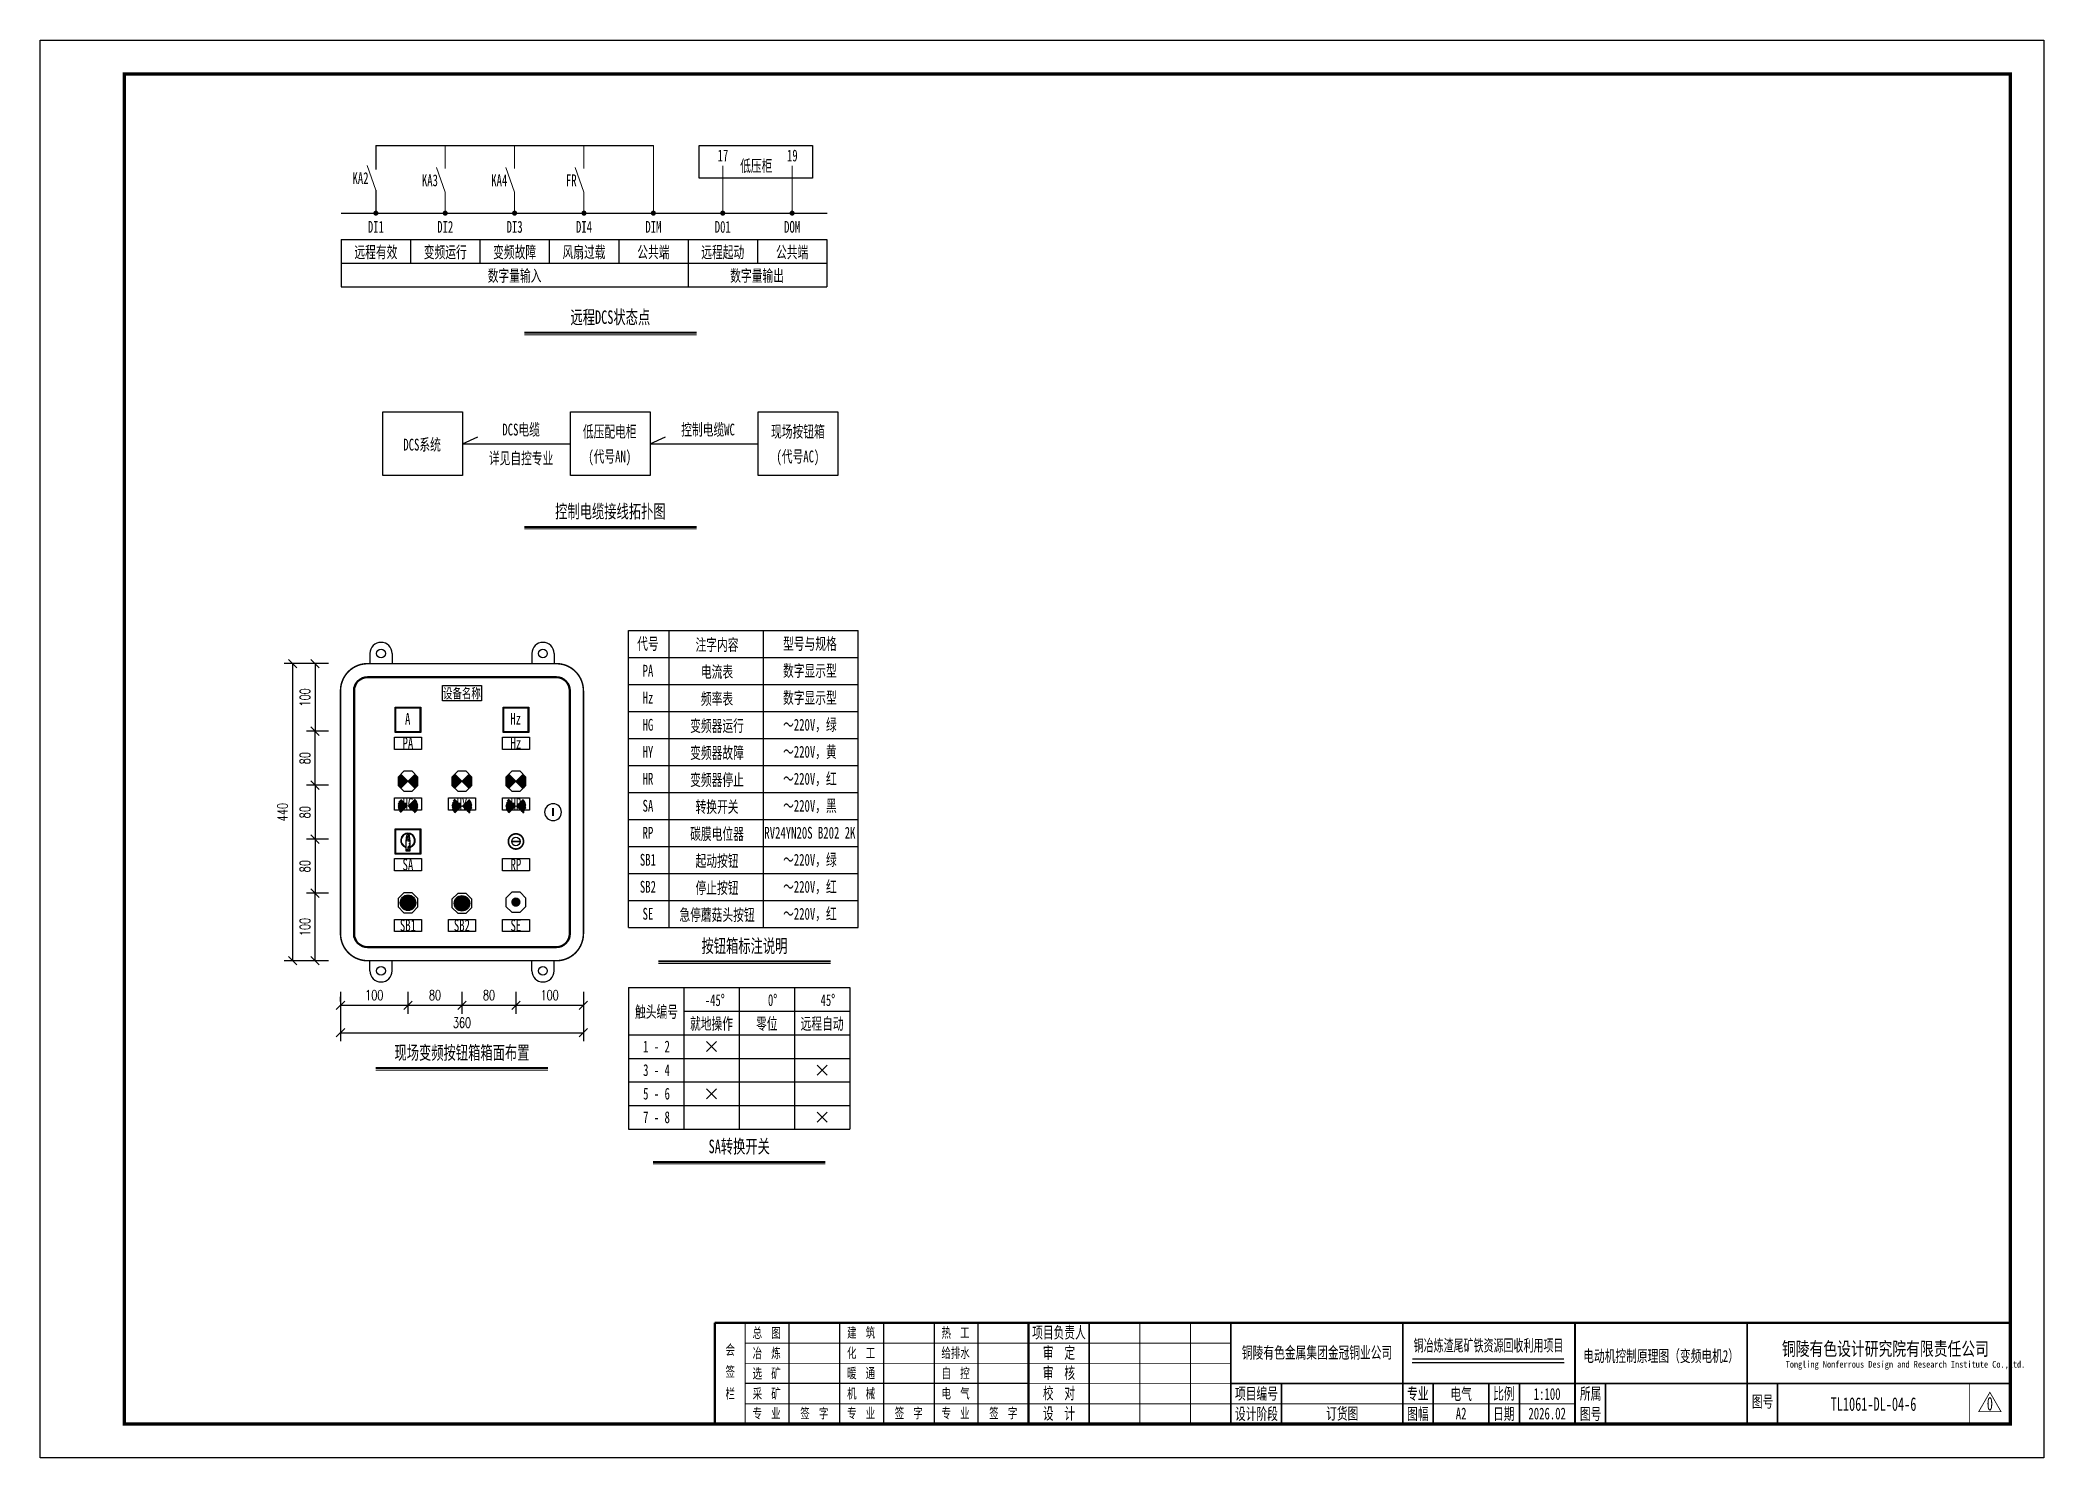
# Model space of a CAD drawing. Header units: millimetres. Extents: x 401220 to 2750366, y -101310 to 943175.
# Drawn here: x 1179837 to 1239237, y 495324 to 537324 of the extents above; entities that cross this region are included whole.
import ezdxf
from ezdxf.enums import TextEntityAlignment as Align

# ---------------------------------------------------------------- set-up
doc = ezdxf.new("R2010")
doc.units = ezdxf.units.MM
doc.linetypes.add('接地线', pattern=[1460, 500, 500, -200, 60, -200])
for name, color, linetype in [('1', 7, 'Continuous'), ('4', 1, 'Continuous'), ('TEXT', 4, 'Continuous'), ('动力平面设备层', 1, 'Continuous'), ('图框', 7, 'Continuous'), ('文字', 7, 'Continuous'), ('标注-照明', 7, 'Continuous'), ('照明平面导线层', 3, 'Continuous'), ('照明平面设备层', 1, 'Continuous'), ('电气-接地设计-接地线', 3, '接地线')]:
    doc.layers.add(name, color=color, linetype=linetype)
doc.layers.add('CAXA0层', color=7, linetype='Continuous', lineweight=25)
doc.layers.add('SW', color=8, linetype='Continuous', lineweight=20)
doc.styles.add('DIM_FONT', font='txt.shx', dxfattribs={"width": 0.7, "bigfont": 'hzdx.shx'})
doc.styles.add('HZ', font='simsun.ttf', dxfattribs={"width": 0.75})
doc.styles.add('标准', font='NSimSun.ttf', dxfattribs={"width": 0.667})
doc.dimstyles.new('副本 DIM20', dxfattribs={"dimtxt": 300, "dimasz": 2, "dimexe": 250, "dimexo": 300, "dimgap": 150, "dimtad": 1, "dimdec": 4, "dimlfac": 0.05, "dimzin": 0, "dimdsep": 46, "dimtxsty": 'DIM_FONT', "dimblk1": '_DIMX', "dimblk2": '_DIMX', "dimsah": 1, "dimcen": 0.09, "dimadec": 0, "dimazin": 0, "dimtfac": 1, "dimtdec": 4, "dimtix": 1, "dimtmove": 2, "dimatfit": 3, "dimldrblk": '_DIMX', "dimfxl": 250, "dimtolj": 1, "dimtzin": 0, "dimarcsym": 0})

msp = doc.modelspace()

# ---------------------------------------------------------------- texts
at = {"layer": 'SW', "color": 7, "linetype": 'ByBlock', "lineweight": 25, "style": '标准', "width": 0.667}
for s, height, p in [('17', 350, (1200078.29863, 533730.65785)), ('19', 350, (1202134.79756, 533730.65785)), ('低压柜', 350, (1201066.99841, 533424.70963)), ('DI1', 350, (1189790.67976, 531616.86791)), ('DI2', 350, (1191847.1787, 531616.86791)), ('DI3', 350, (1193903.67764, 531616.86791)), ('DI4', 350, (1195960.17657, 531616.86791)), ('DIM', 350, (1198016.67551, 531616.86791)), ('D01', 350, (1200073.17445, 531616.86791)), ('DOM', 350, (1202129.67338, 531616.86791)), ('远程有效', 350, (1189790.67976, 530868.39584)), ('变频运行', 350, (1191847.1787, 530868.39584)), ('变频故障', 350, (1193903.67764, 530868.39584)), ('风扇过载', 350, (1195960.17657, 530868.39584)), ('公共端', 350, (1198016.67551, 530868.39584)), ('远程起动', 350, (1200073.17445, 530868.39584)), ('公共端', 350, (1202129.67338, 530868.39584)), ('数字量输入', 350, (1193903.13588, 530170.22026)), ('数字量输出', 350, (1201090.38089, 530170.22026)), ('远程DCS状态点', 400, (1196741.46192, 528915.93777)), ('DCS电缆', 350, (1194095.53057, 525611.68501)), ('低压配电柜', 350, (1196723.39995, 525553.43839)), ('控制电缆WC', 350, (1199636.65505, 525611.68501)), ('现场按钮箱', 350, (1202300.23051, 525553.43839)), ('DCS系统', 350, (1191160.68057, 525165.21377)), ('详见自控专业', 350, (1194095.53057, 524763.01082)), ('(代号AN)', 350, (1196723.39995, 524814.57887)), ('(代号AC)', 350, (1202300.23051, 524814.57887)), ('控制电缆接线拓扑图', 400, (1196741.46192, 523164.3593)), ('代号', 350, (1197855.4167, 519267.13446)), ('注字内容', 350, (1199903.35597, 519236.22102)), ('型号与规格', 350, (1202656.21876, 519267.13446)), ('PA', 350, (1197855.4167, 518467.13446)), ('电流表', 350, (1199903.35597, 518436.22102)), ('数字显示型', 350, (1202656.21876, 518467.13446)), ('设备名称', 300, (1192339.89877, 517823.4855)), ('Hz', 350, (1197855.4167, 517667.13446)), ('频率表', 350, (1199903.35597, 517636.22102)), ('数字显示型', 350, (1202656.21876, 517667.13446)), ('A', 350, (1190733.60071, 517044.47941)), ('Hz', 350, (1193933.60071, 517044.48198)), ('HG', 350, (1197855.4167, 516867.13446)), ('变频器运行', 350, (1199903.35597, 516836.22102)), ('～220V，绿', 350, (1202656.21876, 516867.13446)), ('PA', 350, (1190740.05208, 516325.64841)), ('Hz', 350, (1193940.05208, 516325.65098)), ('HY', 350, (1197855.4167, 516067.13446)), ('变频器故障', 350, (1199903.35597, 516036.22102)), ('～220V，黄', 350, (1202656.21876, 516067.13446)), ('HR', 350, (1197855.4167, 515267.13446)), ('变频器停止', 350, (1199903.35597, 515236.22102)), ('～220V，红', 350, (1202656.21876, 515267.13446)), ('HG', 350, (1190741.39899, 514525.65098)), ('HY', 350, (1192341.34454, 514525.65098)), ('HR', 350, (1193941.39899, 514525.65098)), ('SA', 350, (1197855.4167, 514467.13446)), ('转换开关', 350, (1199903.35597, 514436.22102)), ('～220V，黑', 350, (1202656.21876, 514467.13446)), ('RP', 350, (1197855.4167, 513667.13446)), ('碳膜电位器', 350, (1199903.35597, 513636.22102)), ('RV24YN20S B202 2K', 350, (1202656.21876, 513667.13446)), ('SB1', 350, (1197855.4167, 512867.13446)), ('起动按钮', 350, (1199903.35597, 512836.22102)), ('～220V，绿', 350, (1202656.21876, 512867.13446)), ('SA', 350, (1190740.05208, 512725.64841)), ('RP', 350, (1193941.39899, 512725.65098)), ('SB2', 350, (1197855.4167, 512067.13446)), ('停止按钮', 350, (1199903.35597, 512036.22102)), ('～220V，红', 350, (1202656.21876, 512067.13446)), ('SE', 350, (1197855.4167, 511267.13446)), ('急停蘑菇头按钮', 350, (1199903.35597, 511236.22102)), ('～220V，红', 350, (1202656.21876, 511267.13446)), ('SB1', 350, (1190741.39899, 510925.64841)), ('SB2', 350, (1192341.34454, 510925.65098)), ('SE', 350, (1193941.39899, 510925.65098)), ('按钮箱标注说明', 400, (1200717.27151, 510289.5064)), ('-45°', 350, (1199835.52912, 508710.22696)), ('0°', 350, (1201550.17337, 508710.22696)), ('45°', 350, (1203188.82025, 508710.22696)), ('触头编号', 350, (1198109.29819, 508364.58476)), ('就地操作', 350, (1199739.47963, 508012.05138)), ('零位', 350, (1201378.8614, 508012.05138)), ('远程自动', 350, (1203018.24316, 508012.05138)), ('现场变频按钮箱箱面布置', 400, (1192342.75691, 507129.11507)), ('1 - 2', 350, (1198109.29819, 507335.27318)), ('3 - 4', 350, (1198109.29819, 506637.09759)), ('5 - 6', 350, (1198109.29819, 505938.92201)), ('7 - 8', 350, (1198109.29819, 505240.74643)), ('SA转换开关', 400, (1200562.6235, 504350.52097))]:
    msp.add_text(s, height=height, dxfattribs=at).set_placement(p, align=Align.CENTER)
for s, p in [('KA2', (1189573.21374, 533235.0205)), ('KA3', (1191629.71268, 533171.20719)), ('KA4', (1193686.21161, 533171.20719)), ('FR', (1195742.71055, 533171.20719))]:
    msp.add_text(s, height=350, dxfattribs=at).set_placement(p, align=Align.MIDDLE_RIGHT)
at = {"layer": 'SW', "color": 7, "linetype": 'Continuous', "lineweight": 25, "style": '标准'}
for s, height, width, p in [('铜陵有色金属集团金冠铜业公司', 350, 0.667, (1217690.45967, 498269.83811)), ('铜冶炼渣尾矿铁资源回收利用项目', 350, 0.62, (1222774.13013, 498481.3845)), ('电动机控制原理图（变频电机2）', 350, 0.667, (1227887.51792, 498169.06164)), ('电气', 350, 0.667, (1221960.78301, 497041.82871)), ('1:100', 350, 0.667, (1224510.78301, 497041.82871)), ('订货图', 350, 0.667, (1218436.03023, 496462.12666)), ('A2', 350, 0.667, (1221960.78301, 496462.12666)), ('2026.02', 350, 0.667, (1224510.78301, 496462.12666)), ('TL1061-DL-04-6', 400, 0.667, (1234185.92091, 496718.61925)), ('0', 400, 0.667, (1237634.37899, 496730.10906))]:
    msp.add_text(s, height=height, dxfattribs=dict(at, width=width)).set_placement(p, align=Align.CENTER)

# ---------------------------------------------------------------- blocks, each defined once
blk = doc.blocks.new('_Oblique')
at = {"color": 0, "linetype": 'ByBlock', "lineweight": -2}
blk.add_line((-0.5, -0.5), (0.5, 0.5), dxfattribs=at)
blk = doc.blocks.new('*D123')
at = {"layer": '1', "color": 3, "linetype": 'ByBlock', "lineweight": -2}
for p, q in [((1188384, 515252), (1187738, 515252)), ((1187988, 515252), (1187988, 513652)), ((1188384, 513652), (1187738, 513652))]:
    blk.add_line(p, q, dxfattribs=at)
at = {"layer": 'Defpoints', "color": 0, "linetype": 'ByBlock'}
for p in [(1188684, 515252), (1187988, 513652), (1188684, 513652)]:
    blk.add_point(p, dxfattribs=at)
at = {"layer": '1', "color": 3, "linetype": 'ByBlock', "lineweight": -2, "xscale": 250, "yscale": 250, "zscale": 250}
for p, rotation in [((1187988, 515252), 90), ((1187988, 513652), 270)]:
    blk.add_blockref('_Oblique', p, dxfattribs=dict(at, rotation=rotation))
at = {"layer": '1', "color": 7, "linetype": 'ByBlock', "insert": (1187688, 514452), "char_height": 300, "attachment_point": 5, "rotation": 90, "style": 'DIM_FONT'}
blk.add_mtext('\\A1;80', dxfattribs=at)
blk = doc.blocks.new('_DIMX')
blk.add_line((-150, 0), (150, 0))
at = {"const_width": 50}
blk.add_lwpolyline([(-70, -70), (70, 70)], dxfattribs=at)
blk = doc.blocks.new('*D124')
at = {"layer": '1', "color": 3, "linetype": 'ByBlock', "lineweight": -2}
for p, q in [((1188061, 518852), (1187074, 518852)), ((1187324, 518852), (1187324, 510052)), ((1188061, 510052), (1187074, 510052))]:
    blk.add_line(p, q, dxfattribs=at)
at = {"layer": 'Defpoints', "color": 0, "linetype": 'ByBlock'}
for p in [(1188361, 518852), (1187324, 510052), (1188361, 510052)]:
    blk.add_point(p, dxfattribs=at)
at = {"layer": '1', "color": 3, "linetype": 'ByBlock', "lineweight": -2, "xscale": 250, "yscale": 250, "zscale": 250}
for p, rotation in [((1187324, 518852), 90), ((1187324, 510052), 270)]:
    blk.add_blockref('_Oblique', p, dxfattribs=dict(at, rotation=rotation))
at = {"layer": '1', "color": 7, "linetype": 'ByBlock', "insert": (1187024, 514452), "char_height": 300, "attachment_point": 5, "rotation": 90, "style": 'DIM_FONT'}
blk.add_mtext('\\A1;440', dxfattribs=at)
blk = doc.blocks.new('*D125')
at = {"layer": '1', "color": 3, "linetype": 'ByBlock', "lineweight": -2}
for p, q in [((1188384, 518852), (1187738, 518852)), ((1187988, 518852), (1187988, 516852)), ((1188384, 516852), (1187738, 516852))]:
    blk.add_line(p, q, dxfattribs=at)
at = {"layer": 'Defpoints', "color": 0, "linetype": 'ByBlock'}
for p in [(1188684, 518852), (1187988, 516852), (1188684, 516852)]:
    blk.add_point(p, dxfattribs=at)
at = {"layer": '1', "color": 3, "linetype": 'ByBlock', "lineweight": -2, "xscale": 250, "yscale": 250, "zscale": 250}
for p, rotation in [((1187988, 518852), 90), ((1187988, 516852), 270)]:
    blk.add_blockref('_Oblique', p, dxfattribs=dict(at, rotation=rotation))
at = {"layer": '1', "color": 7, "linetype": 'ByBlock', "insert": (1187688, 517852), "char_height": 300, "attachment_point": 5, "rotation": 90, "style": 'DIM_FONT'}
blk.add_mtext('\\A1;100', dxfattribs=at)
blk = doc.blocks.new('*D126')
at = {"layer": '1', "color": 3, "linetype": 'ByBlock', "lineweight": -2}
for p, q in [((1188229, 516852), (1187738, 516852)), ((1187988, 515252), (1187988, 516852)), ((1188167, 515252), (1187738, 515252))]:
    blk.add_line(p, q, dxfattribs=at)
at = {"layer": 'Defpoints', "color": 0, "linetype": 'ByBlock'}
for p in [(1187988, 516852), (1188529, 516852), (1188467, 515252)]:
    blk.add_point(p, dxfattribs=at)
at = {"layer": '1', "color": 3, "linetype": 'ByBlock', "lineweight": -2, "xscale": 250, "yscale": 250, "zscale": 250}
for p, rotation in [((1187988, 516852), 90), ((1187988, 515252), 270)]:
    blk.add_blockref('_Oblique', p, dxfattribs=dict(at, rotation=rotation))
at = {"layer": '1', "color": 7, "linetype": 'ByBlock', "insert": (1187688, 516052), "char_height": 300, "attachment_point": 5, "rotation": 90, "style": 'DIM_FONT'}
blk.add_mtext('\\A1;80', dxfattribs=at)
blk = doc.blocks.new('*D127')
at = {"layer": '1', "color": 3, "linetype": 'ByBlock', "lineweight": -2}
for p, q in [((1192341, 509129), (1192341, 508483)), ((1193943, 509129), (1193943, 508483)), ((1192341, 508733), (1193943, 508733))]:
    blk.add_line(p, q, dxfattribs=at)
at = {"layer": 'Defpoints', "color": 0, "linetype": 'ByBlock'}
for p in [(1192341, 509429), (1193943, 509429), (1193943, 508733)]:
    blk.add_point(p, dxfattribs=at)
at = {"layer": '1', "color": 3, "linetype": 'ByBlock', "lineweight": -2, "xscale": 250, "yscale": 250, "zscale": 250, "rotation": 180}
blk.add_blockref('_Oblique', (1192341, 508733), dxfattribs=at)
at = {"layer": '1', "color": 3, "linetype": 'ByBlock', "lineweight": -2, "xscale": 250, "yscale": 250, "zscale": 250}
blk.add_blockref('_Oblique', (1193943, 508733), dxfattribs=at)
at = {"layer": '1', "color": 7, "linetype": 'ByBlock', "insert": (1193142, 509033), "char_height": 300, "attachment_point": 5, "style": 'DIM_FONT'}
blk.add_mtext('\\A1;80', dxfattribs=at)
blk = doc.blocks.new('*D128')
at = {"layer": '1', "color": 3, "linetype": 'ByBlock', "lineweight": -2}
for p, q in [((1193943, 509129), (1193943, 508483)), ((1195943, 509129), (1195943, 508483)), ((1193943, 508733), (1195943, 508733))]:
    blk.add_line(p, q, dxfattribs=at)
at = {"layer": 'Defpoints', "color": 0, "linetype": 'ByBlock'}
for p in [(1193943, 509429), (1195943, 509429), (1195943, 508733)]:
    blk.add_point(p, dxfattribs=at)
at = {"layer": '1', "color": 3, "linetype": 'ByBlock', "lineweight": -2, "xscale": 250, "yscale": 250, "zscale": 250, "rotation": 180}
blk.add_blockref('_Oblique', (1193943, 508733), dxfattribs=at)
at = {"layer": '1', "color": 3, "linetype": 'ByBlock', "lineweight": -2, "xscale": 250, "yscale": 250, "zscale": 250}
blk.add_blockref('_Oblique', (1195943, 508733), dxfattribs=at)
at = {"layer": '1', "color": 7, "linetype": 'ByBlock', "insert": (1194943, 509033), "char_height": 300, "attachment_point": 5, "style": 'DIM_FONT'}
blk.add_mtext('\\A1;100', dxfattribs=at)
blk = doc.blocks.new('*D129')
at = {"layer": '1', "color": 3, "linetype": 'ByBlock', "lineweight": -2}
for p, q in [((1188743, 509129), (1188743, 507668)), ((1195943, 509129), (1195943, 507668)), ((1188743, 507918), (1195943, 507918))]:
    blk.add_line(p, q, dxfattribs=at)
at = {"layer": 'Defpoints', "color": 0, "linetype": 'ByBlock'}
for p in [(1188743, 509429), (1195943, 509429), (1195943, 507918)]:
    blk.add_point(p, dxfattribs=at)
at = {"layer": '1', "color": 3, "linetype": 'ByBlock', "lineweight": -2, "xscale": 250, "yscale": 250, "zscale": 250, "rotation": 180}
blk.add_blockref('_Oblique', (1188743, 507918), dxfattribs=at)
at = {"layer": '1', "color": 3, "linetype": 'ByBlock', "lineweight": -2, "xscale": 250, "yscale": 250, "zscale": 250}
blk.add_blockref('_Oblique', (1195943, 507918), dxfattribs=at)
at = {"layer": '1', "color": 7, "linetype": 'ByBlock', "insert": (1192343, 508218), "char_height": 300, "attachment_point": 5, "style": 'DIM_FONT'}
blk.add_mtext('\\A1;360', dxfattribs=at)
blk = doc.blocks.new('*D130')
at = {"layer": '1', "color": 3, "linetype": 'ByBlock', "lineweight": -2}
for p, q in [((1188384, 512052), (1187738, 512052)), ((1187988, 510052), (1187988, 512052)), ((1188384, 510052), (1187738, 510052))]:
    blk.add_line(p, q, dxfattribs=at)
at = {"layer": 'Defpoints', "color": 0, "linetype": 'ByBlock'}
for p in [(1187988, 512052), (1188684, 512052), (1188684, 510052)]:
    blk.add_point(p, dxfattribs=at)
at = {"layer": '1', "color": 3, "linetype": 'ByBlock', "lineweight": -2, "xscale": 250, "yscale": 250, "zscale": 250}
for p, rotation in [((1187988, 512052), 90), ((1187988, 510052), 270)]:
    blk.add_blockref('_Oblique', p, dxfattribs=dict(at, rotation=rotation))
at = {"layer": '1', "color": 7, "linetype": 'ByBlock', "insert": (1187688, 511052), "char_height": 300, "attachment_point": 5, "rotation": 90, "style": 'DIM_FONT'}
blk.add_mtext('\\A1;100', dxfattribs=at)
blk = doc.blocks.new('*D131')
at = {"layer": '1', "color": 3, "linetype": 'ByBlock', "lineweight": -2}
for p, q in [((1188167, 513652), (1187738, 513652)), ((1187988, 513652), (1187988, 512052)), ((1188229, 512052), (1187738, 512052))]:
    blk.add_line(p, q, dxfattribs=at)
at = {"layer": 'Defpoints', "color": 0, "linetype": 'ByBlock'}
for p in [(1188467, 513652), (1187988, 512052), (1188529, 512052)]:
    blk.add_point(p, dxfattribs=at)
at = {"layer": '1', "color": 3, "linetype": 'ByBlock', "lineweight": -2, "xscale": 250, "yscale": 250, "zscale": 250}
for p, rotation in [((1187988, 513652), 90), ((1187988, 512052), 270)]:
    blk.add_blockref('_Oblique', p, dxfattribs=dict(at, rotation=rotation))
at = {"layer": '1', "color": 7, "linetype": 'ByBlock', "insert": (1187688, 512852), "char_height": 300, "attachment_point": 5, "rotation": 90, "style": 'DIM_FONT'}
blk.add_mtext('\\A1;80', dxfattribs=at)
blk = doc.blocks.new('*D132')
at = {"layer": '1', "color": 3, "linetype": 'ByBlock', "lineweight": -2}
for p, q in [((1188743, 508846), (1188743, 508983)), ((1188743, 508733), (1190743, 508733)), ((1190743, 508846), (1190743, 508983))]:
    blk.add_line(p, q, dxfattribs=at)
at = {"layer": 'Defpoints', "color": 0, "linetype": 'ByBlock'}
for p in [(1188743, 508546), (1190743, 508733), (1190743, 508546)]:
    blk.add_point(p, dxfattribs=at)
at = {"layer": '1', "color": 3, "linetype": 'ByBlock', "lineweight": -2, "xscale": 250, "yscale": 250, "zscale": 250, "rotation": 180}
blk.add_blockref('_Oblique', (1188743, 508733), dxfattribs=at)
at = {"layer": '1', "color": 3, "linetype": 'ByBlock', "lineweight": -2, "xscale": 250, "yscale": 250, "zscale": 250}
blk.add_blockref('_Oblique', (1190743, 508733), dxfattribs=at)
at = {"layer": '1', "color": 7, "linetype": 'ByBlock', "insert": (1189743, 509033), "char_height": 300, "attachment_point": 5, "style": 'DIM_FONT'}
blk.add_mtext('\\A1;100', dxfattribs=at)
blk = doc.blocks.new('*D133')
at = {"layer": '1', "color": 3, "linetype": 'ByBlock', "lineweight": -2}
for p, q in [((1190740, 509129), (1190740, 508483)), ((1192341, 509129), (1192341, 508483)), ((1190740, 508733), (1192341, 508733))]:
    blk.add_line(p, q, dxfattribs=at)
at = {"layer": 'Defpoints', "color": 0, "linetype": 'ByBlock'}
for p in [(1190740, 509429), (1192341, 509429), (1192341, 508733)]:
    blk.add_point(p, dxfattribs=at)
at = {"layer": '1', "color": 3, "linetype": 'ByBlock', "lineweight": -2, "xscale": 250, "yscale": 250, "zscale": 250, "rotation": 180}
blk.add_blockref('_Oblique', (1190740, 508733), dxfattribs=at)
at = {"layer": '1', "color": 3, "linetype": 'ByBlock', "lineweight": -2, "xscale": 250, "yscale": 250, "zscale": 250}
blk.add_blockref('_Oblique', (1192341, 508733), dxfattribs=at)
at = {"layer": '1', "color": 7, "linetype": 'ByBlock', "insert": (1191541, 509033), "char_height": 300, "attachment_point": 5, "style": 'DIM_FONT'}
blk.add_mtext('\\A1;80', dxfattribs=at)
blk = doc.blocks.new('3')
at = {"layer": 'TEXT', "color": 7, "lineweight": 25, "style": 'HZ', "width": 0.75}
for s, height, p in [('铜陵有色设计研究院有限责任公司', 400, (221501, 249018)), ('Tongling Nonferrous Design and Research Institute Co.,Ltd.', 200, (221613, 248659))]:
    blk.add_text(s, height=height, dxfattribs=at).set_placement(p)
blk = doc.blocks.new('铜陵有色图签02')
at = {"layer": '图框', "linetype": 'Continuous', "lineweight": 50}
for p, q in [((-38401, 3003), (-38401, 1)), ((-29100, 3001), (-29100, 0))]:
    blk.add_line(p, q, dxfattribs=at)
at = {"layer": '图框', "color": 7, "linetype": 'Continuous', "lineweight": 25}
for p, q in [((-36201, 3010), (-36201, 9)), ((-34701, 3010), (-34701, 9)), ((-33401, 3017), (-33401, 16)), ((-31901, 3017), (-31901, 16)), ((-30601, 3017), (-30601, 16)), ((-29100, 1201), (-37501, 1201))]:
    blk.add_line(p, q, dxfattribs=at)
at = {"layer": '图框', "color": 7, "linetype": 'Continuous', "lineweight": 35}
for p, q in [((-27300, 3001), (-27300, 1)), ((-21600, 1197), (-21600, -3)), ((-17100, 1200), (-17100, 0)), ((-15450, 0), (-15450, 1200)), ((-14550, 1200), (-14550, 0)), ((-12000, 1201), (-12000, 1)), ((-6900, 1202), (-6900, 2))]:
    blk.add_line(p, q, dxfattribs=at)
at = {"layer": '图框', "lineweight": 25}
blk.add_line((-17723, 1830), (-13223, 1830), dxfattribs=at)
at = {"layer": '图框', "lineweight": 70, "const_width": 70}
blk.add_lwpolyline([(-17980, 3001), (0, 3001), (-38401, 3001)], dxfattribs=at)
at = {"layer": '图框', "color": 7, "linetype": 'Continuous', "lineweight": 25, "const_width": 25}
for points in [[(-37501, 3000), (-37501, 0)], [(-25800, 3001), (-25800, 1)], [(-24300, 3001), (-24300, 1)], [(-23100, 2401), (-37501, 2401)], [(-23100, 1801), (-37501, 1801)], [(-23100, 1201), (-29100, 1201)], [(-12900, 600), (-18000, 600), (-37501, 600)], [(-602, 943), (-932, 371), (-272, 371), (-602, 943)]]:
    blk.add_lwpolyline(points, dxfattribs=at)
at = {"layer": '图框', "linetype": 'Continuous', "lineweight": 50, "const_width": 50}
for points in [[(-23100, 3001), (-23100, 1)], [(-18000, 3000), (-18000, 0)]]:
    blk.add_lwpolyline(points, dxfattribs=at)
at = {"layer": '图框', "lineweight": 50, "const_width": 50}
for points in [[(-12900, 3001), (-12900, 1)], [(-7800, 3001), (-7800, 1)], [(0, 3000), (0, 0)], [(-23100, 1200), (0, 1200)]]:
    blk.add_lwpolyline(points, dxfattribs=at)
at = {"layer": '图框', "lineweight": 25, "const_width": 35}
blk.add_lwpolyline([(-17723, 1930), (-13223, 1930)], dxfattribs=at)
at = {"layer": '图框', "color": 7, "linetype": 'Continuous', "lineweight": 35, "const_width": 25}
blk.add_lwpolyline([(-1200, 1201), (-1200, 0)], dxfattribs=at)
at = {"layer": '图框', "linetype": 'Continuous', "lineweight": 70, "const_width": 70}
blk.add_lwpolyline([(-38401, 1), (0, 0)], dxfattribs=at)
at = {"layer": '图框', "lineweight": 25}
blk.add_blockref('3', (-228268, -246986), dxfattribs=at)
at = {"layer": 'TEXT', "color": 7, "lineweight": 25, "style": '标准', "width": 0.667}
for s, height, p in [('会', 300, (-37942, 2054)), ('总  图', 300, (-36862, 2555)), ('建  筑', 300, (-34062, 2562)), ('热  工', 300, (-31262, 2562)), ('项目负责人', 350, (-28197, 2541)), ('冶  炼', 300, (-36862, 1955)), ('化  工', 300, (-34062, 1962)), ('给排水', 300, (-31262, 1962)), ('审  定', 350, (-28197, 1941)), ('签', 300, (-37942, 1404)), ('选  矿', 300, (-36862, 1355)), ('暖  通', 300, (-34062, 1362)), ('自  控', 300, (-31262, 1362)), ('审  核', 350, (-28197, 1341)), ('栏', 300, (-37942, 754)), ('采  矿', 300, (-36862, 754)), ('机  械', 300, (-34062, 761)), ('电  气', 300, (-31262, 761)), ('校  对', 350, (-28197, 741)), ('项目编号', 350, (-22343, 730)), ('专业', 350, (-17559, 730)), ('比例', 350, (-15009, 730)), ('所属', 350, (-12438, 730)), ('图号', 350, (-7339, 495)), ('专  业', 300, (-36862, 170)), ('签  字', 300, (-35449, 170)), ('专  业', 300, (-34062, 177)), ('签  字', 300, (-32649, 177)), ('专  业', 300, (-31262, 177)), ('签  字', 300, (-29849, 177)), ('设  计', 350, (-28197, 139)), ('设计阶段', 350, (-22343, 130)), ('图幅', 350, (-17559, 130)), ('日期', 350, (-15009, 130)), ('图号', 350, (-12438, 130))]:
    blk.add_text(s, height=height, dxfattribs=at).set_placement(p, align=Align.CENTER)

# ---------------------------------------------------------------- dimensions: what is measured, and where the dimension line sits
at = {"layer": '1', "color": 7, "linetype": 'ByBlock'}
for base, p1, p2, angle, picture, middle in [((1187324.39105, 510051.748), (1188360.91588, 518851.748), (1188360.91588, 510051.748), 90, '*D124', (1187024.39105, 514451.748)), ((1187988.40352, 516851.748), (1188684.03284, 518851.748), (1188684.03284, 516851.748), 90, '*D125', (1187688.40352, 517851.748)), ((1187988.40352, 516851.748), (1188467.10027, 515251.748), (1188529.17788, 516851.748), 90, '*D126', (1187688.40352, 516051.748)), ((1187988.40352, 513651.748), (1188684.03284, 515251.748), (1188684.03284, 513651.748), 90, '*D123', (1187688.40352, 514451.748)), ((1187988.40352, 512051.748), (1188467.10027, 513651.748), (1188529.17788, 512051.748), 270, '*D131', (1187688.40352, 512851.748)), ((1187988.40352, 512051.748), (1188684.03284, 510051.748), (1188684.03284, 512051.748), 270, '*D130', (1187688.40352, 511051.748))]:
    dim = msp.add_linear_dim(base=base, p1=p1, p2=p2, angle=angle, dimstyle='副本 DIM20', override={"dimasz": 250, "dimblk1": 'Oblique', "dimblk2": 'Oblique'}, dxfattribs=at)
    dim.commit()
    dim.dimension.update_dxf_attribs({"geometry": picture, "text_midpoint": middle})
for base, p1, p2, picture, middle in [((1195942.75691, 507918.19284), (1188742.75691, 509429.05053), (1195942.75691, 509429.05053), '*D129', (1192342.75691, 508218.19284)), ((1190742.75691, 508733.4212), (1188742.75691, 508545.60001), (1190742.75691, 508545.60001), '*D132', (1189742.75691, 509033.4212)), ((1192341.39899, 508733.4212), (1190740.04107, 509429.05053), (1192341.39899, 509429.05053), '*D133', (1191540.72003, 509033.4212)), ((1193942.75691, 508733.4212), (1192341.39899, 509429.05053), (1193942.75691, 509429.05053), '*D127', (1193142.07795, 509033.4212)), ((1195942.75691, 508733.4212), (1193942.75691, 509429.05053), (1195942.75691, 509429.05053), '*D128', (1194942.75691, 509033.4212))]:
    dim = msp.add_linear_dim(base=base, p1=p1, p2=p2, dimstyle='副本 DIM20', override={"dimasz": 250, "dimblk1": 'Oblique', "dimblk2": 'Oblique'}, dxfattribs=at)
    dim.commit()
    dim.dimension.update_dxf_attribs({"geometry": picture, "text_midpoint": middle})

# ---------------------------------------------------------------- hatches: boundary and pattern name
at = {"linetype": 'ByBlock', "lineweight": 25}
h = msp.add_hatch(dxfattribs=at)
h.set_pattern_fill('ANSI31', scale=184.8, style=0)
h.set_pattern_definition([(45, (626340.397, 517562.544), (-16.3341666, 16.3341666), [])])
h.paths.add_polyline_path([(1190742.75691, 515367.58277), (1190533.85323, 515576.83361, 0.1991281417), (1190447.07691, 515367.58277, 0.1986966109), (1190533.50607, 515158.67908)])
h.paths.add_polyline_path([(1190952.00775, 515576.48645), (1190742.75691, 515367.58277), (1190951.66059, 515158.33193, 0.1991281417), (1191038.43691, 515367.58277, 0.1986966109)])
h = msp.add_hatch(dxfattribs=at)
h.set_pattern_fill('ANSI31', scale=184.8, style=0)
h.set_pattern_definition([(45, (629330.195, 517562.544), (-16.3341666, 16.3341666), [])])
h.paths.add_polyline_path([(1192342.70246, 515367.58277), (1192133.79877, 515576.83361, 0.1991281417), (1192047.02246, 515367.58277, 0.1986966109), (1192133.45162, 515158.67908)])
h.paths.add_polyline_path([(1192551.9533, 515576.48645), (1192342.70246, 515367.58277), (1192551.60614, 515158.33193, 0.1991281417), (1192638.38246, 515367.58277, 0.1986966109)])
h = msp.add_hatch(dxfattribs=at)
h.set_pattern_fill('ANSI31', scale=184.8, style=0)
h.set_pattern_definition([(45, (630930.25, 517562.544), (-16.3341666, 16.3341666), [])])
h.paths.add_polyline_path([(1193942.75691, 515367.58277), (1193733.85323, 515576.83361, 0.1991281417), (1193647.07691, 515367.58277, 0.1986966109), (1193733.50607, 515158.67908)])
h.paths.add_polyline_path([(1194152.00775, 515576.48645), (1193942.75691, 515367.58277), (1194151.66059, 515158.33193, 0.1991281417), (1194238.43691, 515367.58277, 0.1986966109)])
h = msp.add_hatch(dxfattribs=at)
h.set_pattern_fill('ANSI31', scale=184.8, style=0)
h.set_pattern_definition([(45, (626340.397, 516827.52), (-16.3341666, 16.3341666), [])])
h.paths.add_polyline_path([(1190742.75691, 514632.55855), (1190533.85323, 514841.80939, 0.1991281417), (1190447.07691, 514632.55855, 0.1986966109), (1190533.50607, 514423.65487)])
h.paths.add_polyline_path([(1190952.00775, 514841.46223), (1190742.75691, 514632.55855), (1190951.66059, 514423.30771, 0.1991281417), (1191038.43691, 514632.55855, 0.1986966109)])
h = msp.add_hatch(dxfattribs=at)
h.set_pattern_fill('ANSI31', scale=184.8, style=0)
h.set_pattern_definition([(45, (629330.195, 516827.52), (-16.3341666, 16.3341666), [])])
h.paths.add_polyline_path([(1192342.70246, 514632.55855), (1192133.79877, 514841.80939, 0.1991281417), (1192047.02246, 514632.55855, 0.1986966109), (1192133.45162, 514423.65487)])
h.paths.add_polyline_path([(1192551.9533, 514841.46223), (1192342.70246, 514632.55855), (1192551.60614, 514423.30771, 0.1991281417), (1192638.38246, 514632.55855, 0.1986966109)])
h = msp.add_hatch(dxfattribs=at)
h.set_pattern_fill('ANSI31', scale=184.8, style=0)
h.set_pattern_definition([(45, (630930.25, 516827.52), (-16.3341666, 16.3341666), [])])
h.paths.add_polyline_path([(1193942.75691, 514632.55855), (1193733.85323, 514841.80939, 0.1991281417), (1193647.07691, 514632.55855, 0.1986966109), (1193733.50607, 514423.65487)])
h.paths.add_polyline_path([(1194152.00775, 514841.46223), (1193942.75691, 514632.55855), (1194151.66059, 514423.30771, 0.1991281417), (1194238.43691, 514632.55855, 0.1986966109)])
at = {"layer": '文字', "linetype": 'ByBlock', "ltscale": 0.2}
h = msp.add_hatch(dxfattribs=at)
h.set_pattern_fill('ANSI31', scale=308, style=0)
h.set_pattern_definition([(45, (-2173361.837, 1886555.832), (-27.22361108, 27.22361108), [])])
edge = h.paths.add_edge_path()
edge.add_line((1190803.7065, 513304.4534), (1190803.7065, 513579.75142))
edge.add_line((1190679.0034, 513579.75094), (1190679.0034, 513304.4534))
edge.add_arc((1189907.32204, 513579.75094), 896.38446, 359.9999999985, 366.2311317249)
edge.add_arc((1190323.14414, 513625.15229), 478.09114, 6.2311317169, 14.7669743256)
edge.add_arc((1190582.03689, 513693.39509), 210.3552, 14.7669743376, 32.4716252569)
edge.add_arc((1190741.35495, 513794.781), 21.51308, 32.4716252704, 90.0000000155)
edge.add_arc((1190741.35495, 513794.781), 21.51308, 90.0000000068, 147.5283747518)
edge.add_arc((1190900.67301, 513693.39509), 210.3552, 147.5283747424, 165.2330256616)
edge.add_arc((1191159.56576, 513625.15229), 478.09114, 165.233025662, 173.7688682705)
edge.add_arc((1191575.38786, 513579.75094), 896.38446, 173.7688682747, 180.0000000009)
edge.add_line((1190679.0034, 513304.4534), (1190803.7065, 513304.4534))
at = {"layer": '电气-接地设计-接地线', "linetype": 'ByBlock', "ltscale": 0.2}
h = msp.add_hatch(color=7, dxfattribs=at)
edge = h.paths.add_edge_path()
edge.add_arc((1190742.75691, 511767.57762), 230.34819, 0, 360)
h = msp.add_hatch(color=7, dxfattribs=at)
edge = h.paths.add_edge_path()
edge.add_arc((1192342.70246, 511752.06001), 230.34819, 0, 360)
h = msp.add_hatch(color=7, dxfattribs=at)
edge = h.paths.add_edge_path()
edge.add_arc((1193941.36405, 511787.57607), 138.20891, 0, 360)

# ---------------------------------------------------------------- linework, layer by layer
at = {"color": 7, "linetype": 'ByBlock', "lineweight": 25}
for p, q in [((1190952.00775, 515576.48645), (1190533.50607, 515158.67908)), ((1190951.66059, 515158.33193), (1190533.85323, 515576.83361)), ((1192551.9533, 515576.48645), (1192133.45162, 515158.67908)), ((1192551.60614, 515158.33193), (1192133.79877, 515576.83361)), ((1194152.00775, 515576.48645), (1193733.50607, 515158.67908)), ((1194151.66059, 515158.33193), (1193733.85323, 515576.83361)), ((1190679.0034, 513579.75094), (1190679.0034, 513304.4534)), ((1190679.0034, 513304.4534), (1190803.7065, 513304.4534)), ((1190803.7065, 513304.4534), (1190803.7065, 513579.75142))]:
    msp.add_line(p, q, dxfattribs=at)
at = {"color": 7, "linetype": 'ByBlock', "lineweight": 20, "const_width": 75}
for points in [[(1189752.63801, 532197.32135, 1), (1189827.63801, 532197.32135, 1)], [(1191809.13695, 532197.32135, 1), (1191884.13695, 532197.32135, 1)], [(1193865.63588, 532197.32135, 1), (1193940.63588, 532197.32135, 1)], [(1195922.13482, 532197.32135, 1), (1195997.13482, 532197.32135, 1)], [(1197978.63376, 532197.32135, 1), (1198053.63376, 532197.32135, 1)], [(1200035.13269, 532197.32135, 1), (1200110.13269, 532197.32135, 1)], [(1202091.63163, 532197.32135, 1), (1202166.63163, 532197.32135, 1)]]:
    msp.add_lwpolyline(points, format="xyb", close=True, dxfattribs=at)
at = {"color": 7, "linetype": 'ByBlock', "lineweight": 50}
for points in [[(1189542.75691, 518451.748, 0.4142135624), (1189142.75691, 518051.748)], [(1195542.75691, 518051.748, 0.4142135624), (1195142.75691, 518451.748)], [(1189142.75691, 510851.748, 0.4142135624), (1189542.75691, 510451.748)], [(1195142.75691, 510451.748, 0.4142135624), (1195542.75691, 510851.748)]]:
    msp.add_lwpolyline(points, format="xyb", dxfattribs=at)
for points in [[(1189142.75691, 510851.748), (1189142.75691, 518051.748)], [(1189542.75691, 518451.748), (1195142.75691, 518451.748)], [(1195542.75691, 518051.748), (1195542.75691, 510851.748)], [(1195142.75691, 510451.748), (1189542.75691, 510451.748)]]:
    msp.add_lwpolyline(points, dxfattribs=at)
at = {"color": 7, "linetype": 'ByBlock', "lineweight": 25}
for points in [[(1191763.12396, 518201.748), (1192922.38986, 518201.748), (1192922.38986, 517745.7219), (1191763.12396, 517745.7219)], [(1190360.18169, 517561.51147), (1191122.61629, 517561.51147), (1191122.61629, 516809.23954), (1190360.18169, 516809.23954)], [(1193560.18169, 517561.51404), (1194322.61629, 517561.51404), (1194322.61629, 516809.24212), (1193560.18169, 516809.24212)], [(1190343.69292, 516676.27314), (1191141.8209, 516676.27314), (1191141.8209, 516313.45338), (1190343.69292, 516313.45338)], [(1193543.69292, 516676.27571), (1194341.8209, 516676.27571), (1194341.8209, 516313.45595), (1193543.69292, 516313.45595)], [(1190620.28224, 515663.26277), (1190447.07691, 515490.05743), (1190447.07691, 515245.1081), (1190620.28224, 515071.90277), (1190865.23157, 515071.90277), (1191038.43691, 515245.1081), (1191038.43691, 515490.05743), (1190865.23157, 515663.26277)], [(1192220.22779, 515663.26277), (1192047.02246, 515490.05743), (1192047.02246, 515245.1081), (1192220.22779, 515071.90277), (1192465.17712, 515071.90277), (1192638.38246, 515245.1081), (1192638.38246, 515490.05743), (1192465.17712, 515663.26277)], [(1193820.28224, 515663.26277), (1193647.07691, 515490.05743), (1193647.07691, 515245.1081), (1193820.28224, 515071.90277), (1194065.23157, 515071.90277), (1194238.43691, 515245.1081), (1194238.43691, 515490.05743), (1194065.23157, 515663.26277)], [(1190343.69292, 514876.27314), (1191141.8209, 514876.27314), (1191141.8209, 514513.45338), (1190343.69292, 514513.45338)], [(1191943.63846, 514876.27314), (1192741.76645, 514876.27314), (1192741.76645, 514513.45338), (1191943.63846, 514513.45338)], [(1193543.69292, 514876.27314), (1194341.8209, 514876.27314), (1194341.8209, 514513.45338), (1193543.69292, 514513.45338)], [(1190360.18169, 513961.51147), (1191122.61629, 513961.51147), (1191122.61629, 513209.23954), (1190360.18169, 513209.23954)], [(1190343.69292, 513076.27314), (1191141.8209, 513076.27314), (1191141.8209, 512713.45338), (1190343.69292, 512713.45338)], [(1193543.69292, 513076.27571), (1194341.8209, 513076.27571), (1194341.8209, 512713.45595), (1193543.69292, 512713.45595)], [(1190620.28224, 512063.26019), (1190447.07691, 511890.05486), (1190447.07691, 511645.10553), (1190620.28224, 511471.90019), (1190865.23157, 511471.90019), (1191038.43691, 511645.10553), (1191038.43691, 511890.05486), (1190865.23157, 512063.26019)], [(1192220.22779, 512047.74259), (1192047.02246, 511874.53725), (1192047.02246, 511629.58792), (1192220.22779, 511456.38259), (1192465.17712, 511456.38259), (1192638.38246, 511629.58792), (1192638.38246, 511874.53725), (1192465.17712, 512047.74259)], [(1193820.28224, 512078.78294), (1193647.07691, 511905.57761), (1193647.07691, 511660.62828), (1193820.28224, 511487.42294), (1194065.23157, 511487.42294), (1194238.43691, 511660.62828), (1194238.43691, 511905.57761), (1194065.23157, 512078.78294)], [(1190343.69292, 511276.27314), (1191141.8209, 511276.27314), (1191141.8209, 510913.45338), (1190343.69292, 510913.45338)], [(1191943.63846, 511276.27571), (1192741.76645, 511276.27571), (1192741.76645, 510913.45595), (1191943.63846, 510913.45595)], [(1193543.69292, 511276.27571), (1194341.8209, 511276.27571), (1194341.8209, 510913.45595), (1193543.69292, 510913.45595)]]:
    msp.add_lwpolyline(points, close=True, dxfattribs=at)
at = {"color": 7, "linetype": 'ByBlock', "const_width": 64}
msp.add_lwpolyline([(1195043.01316, 514571.56866), (1195043.01316, 514335.60436)], dxfattribs=at)
at = {"color": 7, "linetype": 'ByBlock', "lineweight": 25}
msp.add_lwpolyline([(1190803.7065, 513579.75094), (1190798.41078, 513677.04407), (1190785.44415, 513747.01219, 0.077405152), (1190759.50462, 513806.33098), (1190741.35495, 513816.29407), (1190723.20528, 513806.33098), (1190697.26575, 513747.01219, 0.0372618705), (1190684.29912, 513677.04407), (1190679.0034, 513579.75094)], format="xyb", dxfattribs=at)
at = {"color": 7, "linetype": 'ByBlock'}
for start, end in [(90, 270), (270, 90)]:
    msp.add_arc((1195042.75691, 514451.748), 250, start, end, dxfattribs=at)
at = {"color": 7, "linetype": 'ByBlock', "lineweight": 25}
for radius, start, end in [(216.4831, 286.7394786705, 253.2605213295), (200.7336, 288.0965024602, 251.9034975398)]:
    msp.add_arc((1190741.35495, 513615.56047), radius, start, end, dxfattribs=at)
at = {"layer": '1', "color": 7, "const_width": 50}
msp.add_lwpolyline([(1193717.75691, 513585.37551, 1), (1194167.75691, 513585.37551, 1)], format="xyb", close=True, dxfattribs=at)
at = {"layer": '1', "color": 7, "const_width": 45}
msp.add_lwpolyline([(1193816.61133, 513585.37551), (1194068.90248, 513585.37551)], dxfattribs=at)
at = {"layer": '1', "color": 7}
msp.add_circle((1193942.75691, 513585.37551), 126.14558, dxfattribs=at)
at = {"layer": '4', "color": 7, "linetype": 'ByBlock'}
for p, q in [((1189612.75691, 519151.748), (1189612.75691, 518851.748)), ((1190272.75691, 519151.748), (1190272.75691, 518851.748)), ((1194412.75691, 519151.748), (1194412.75691, 518851.748)), ((1195072.75691, 519151.748), (1195072.75691, 518851.748)), ((1189612.75691, 509751.748), (1189612.75691, 510051.748)), ((1190272.75691, 509751.748), (1190272.75691, 510051.748)), ((1194412.75691, 509751.748), (1194412.75691, 510051.748)), ((1195072.75691, 509751.748), (1195072.75691, 510051.748))]:
    msp.add_line(p, q, dxfattribs=at)
at = {"layer": '4', "color": 7, "linetype": 'ByBlock', "const_width": 45}
for points in [[(1189542.75691, 518851.748, 0.4142135624), (1188742.75691, 518051.748)], [(1195942.75691, 518051.748, 0.4142135624), (1195142.75691, 518851.748)], [(1188742.75691, 510851.748, 0.4142135624), (1189542.75691, 510051.748)], [(1195142.75691, 510051.748, 0.4142135624), (1195942.75691, 510851.748)]]:
    msp.add_lwpolyline(points, format="xyb", dxfattribs=at)
for points in [[(1189542.75691, 518851.748), (1195142.75691, 518851.748)], [(1188742.75691, 510851.748), (1188742.75691, 518051.748)], [(1195942.75691, 518051.748), (1195942.75691, 510851.748)], [(1195142.75691, 510051.748), (1189542.75691, 510051.748)]]:
    msp.add_lwpolyline(points, dxfattribs=at)
at = {"layer": '4', "color": 7, "linetype": 'ByBlock'}
for centre in [(1189942.75691, 519151.748), (1194742.75691, 519151.748), (1189942.75691, 509751.748), (1194742.75691, 509751.748)]:
    msp.add_circle(centre, 130, dxfattribs=at)
for centre, start, end in [((1189942.75691, 519151.748), 0, 180), ((1194742.75691, 519151.748), 0, 180), ((1189942.75691, 509751.748), 180, 0), ((1194742.75691, 509751.748), 180, 0)]:
    msp.add_arc(centre, 330, start, end, dxfattribs=at)
at = {"layer": 'CAXA0层', "color": 7, "linetype": 'ByBlock', "lineweight": 40}
for p, q in [((1194192.617, 528660.92374), (1199290.76229, 528660.92374)), ((1194192.617, 522909.34527), (1199290.76229, 522909.34527)), ((1198168.42659, 510034.49238), (1203266.57188, 510034.49238)), ((1189793.91199, 506874.10104), (1194892.05728, 506874.10104)), ((1198013.77859, 504095.50695), (1203111.92388, 504095.50695))]:
    msp.add_line(p, q, dxfattribs=at)
at = {"layer": 'CAXA0层', "color": 7, "linetype": 'ByBlock', "lineweight": 0}
for p, q in [((1194192.617, 528595.44081), (1199290.76229, 528595.44081)), ((1194192.617, 522843.86234), (1199290.76229, 522843.86234)), ((1198168.42659, 509969.00945), (1203266.57188, 509969.00945)), ((1189793.91199, 506808.61811), (1194892.05728, 506808.61811)), ((1198013.77859, 504030.02402), (1203111.92388, 504030.02402))]:
    msp.add_line(p, q, dxfattribs=at)
at = {"layer": 'SW', "color": 7, "linetype": 'ByBlock', "lineweight": 25}
for p, q in [((1188761.88854, 531412.33022), (1188761.88854, 530015.97905)), ((1188761.88854, 531412.33022), (1188761.88854, 530714.15463)), ((1188761.88854, 531412.33022), (1203157.3811, 531412.33022)), ((1190818.38748, 531412.33022), (1190818.38748, 530714.15463)), ((1192874.88641, 531412.33022), (1192874.88641, 530714.15463)), ((1194931.38535, 531412.33022), (1194931.38535, 530714.15463)), ((1196987.88429, 531412.33022), (1196987.88429, 530714.15463)), ((1199044.38322, 531412.33022), (1199044.38322, 530015.97905)), ((1201100.88216, 531412.33022), (1201100.88216, 530714.15463)), ((1203157.3811, 531412.33022), (1203157.3811, 530015.97905)), ((1188761.88854, 530714.15463), (1203157.3811, 530714.15463)), ((1188761.88854, 530015.97905), (1203157.3811, 530015.97905)), ((1197284.08771, 519836.22102), (1198484.08771, 519836.22102)), ((1197284.08771, 519036.22102), (1197284.08771, 519836.22102)), ((1198484.08771, 519836.22102), (1201284.08771, 519836.22102)), ((1198484.08771, 519036.22102), (1198484.08771, 519836.22102)), ((1201284.08771, 519036.22102), (1201284.08771, 519836.22102)), ((1201284.08771, 519836.22102), (1204084.08771, 519836.22102)), ((1204084.08771, 519036.22102), (1204084.08771, 519836.22102)), ((1197284.08771, 519036.22102), (1198484.08771, 519036.22102)), ((1197284.08771, 518236.22102), (1197284.08771, 519036.22102)), ((1198484.08771, 519036.22102), (1201284.08771, 519036.22102)), ((1198484.08771, 518236.22102), (1198484.08771, 519036.22102)), ((1201284.08771, 518236.22102), (1201284.08771, 519036.22102)), ((1201284.08771, 519036.22102), (1204084.08771, 519036.22102)), ((1204084.08771, 518236.22102), (1204084.08771, 519036.22102)), ((1204084.08771, 518236.22102), (1204084.08771, 519036.22102)), ((1197284.08771, 518236.22102), (1198484.08771, 518236.22102)), ((1197284.08771, 517436.22102), (1197284.08771, 518236.22102)), ((1198484.08771, 518236.22102), (1201284.08771, 518236.22102)), ((1198484.08771, 517436.22102), (1198484.08771, 518236.22102)), ((1201284.08771, 518236.22102), (1204084.08771, 518236.22102)), ((1201284.08771, 517436.22102), (1201284.08771, 518236.22102)), ((1204084.08771, 517436.22102), (1204084.08771, 518236.22102)), ((1204084.08771, 517436.22102), (1204084.08771, 518236.22102)), ((1197284.08771, 516636.22102), (1197284.08771, 517436.22102)), ((1197284.08771, 517436.22102), (1198484.08771, 517436.22102)), ((1198484.08771, 516636.22102), (1198484.08771, 517436.22102)), ((1198484.08771, 517436.22102), (1201284.08771, 517436.22102)), ((1201284.08771, 516636.22102), (1201284.08771, 517436.22102)), ((1201284.08771, 517436.22102), (1204084.08771, 517436.22102)), ((1204084.08771, 516636.22102), (1204084.08771, 517436.22102)), ((1204084.08771, 516636.22102), (1204084.08771, 517436.22102)), ((1197284.08771, 516636.22102), (1198484.08771, 516636.22102)), ((1197284.08771, 515836.22102), (1197284.08771, 516636.22102)), ((1198484.08771, 516636.22102), (1201284.08771, 516636.22102)), ((1198484.08771, 515836.22102), (1198484.08771, 516636.22102)), ((1201284.08771, 515836.22102), (1201284.08771, 516636.22102)), ((1201284.08771, 516636.22102), (1204084.08771, 516636.22102)), ((1204084.08771, 515836.22102), (1204084.08771, 516636.22102)), ((1204084.08771, 515836.22102), (1204084.08771, 516636.22102)), ((1197284.08771, 515836.22102), (1198484.08771, 515836.22102)), ((1197284.08771, 515036.22102), (1197284.08771, 515836.22102)), ((1198484.08771, 515836.22102), (1201284.08771, 515836.22102)), ((1198484.08771, 515036.22102), (1198484.08771, 515836.22102)), ((1201284.08771, 515036.22102), (1201284.08771, 515836.22102)), ((1201284.08771, 515836.22102), (1204084.08771, 515836.22102)), ((1204084.08771, 515036.22102), (1204084.08771, 515836.22102)), ((1204084.08771, 515036.22102), (1204084.08771, 515836.22102)), ((1197284.08771, 515036.22102), (1198484.08771, 515036.22102)), ((1197284.08771, 514236.22102), (1197284.08771, 515036.22102)), ((1198484.08771, 515036.22102), (1201284.08771, 515036.22102)), ((1198484.08771, 514236.22102), (1198484.08771, 515036.22102)), ((1201284.08771, 514236.22102), (1201284.08771, 515036.22102)), ((1201284.08771, 515036.22102), (1204084.08771, 515036.22102)), ((1204084.08771, 514236.22102), (1204084.08771, 515036.22102)), ((1204084.08771, 514236.22102), (1204084.08771, 515036.22102)), ((1197284.08771, 514236.22102), (1198484.08771, 514236.22102)), ((1197284.08771, 513436.22102), (1197284.08771, 514236.22102)), ((1198484.08771, 514236.22102), (1201284.08771, 514236.22102)), ((1198484.08771, 513436.22102), (1198484.08771, 514236.22102)), ((1201284.08771, 514236.22102), (1204084.08771, 514236.22102)), ((1201284.08771, 513436.22102), (1201284.08771, 514236.22102)), ((1204084.08771, 513436.22102), (1204084.08771, 514236.22102)), ((1204084.08771, 513436.22102), (1204084.08771, 514236.22102)), ((1197284.08771, 512636.22102), (1197284.08771, 513436.22102)), ((1197284.08771, 513436.22102), (1198484.08771, 513436.22102)), ((1198484.08771, 512636.22102), (1198484.08771, 513436.22102)), ((1198484.08771, 513436.22102), (1201284.08771, 513436.22102)), ((1201284.08771, 512636.22102), (1201284.08771, 513436.22102)), ((1201284.08771, 513436.22102), (1204084.08771, 513436.22102)), ((1204084.08771, 512636.22102), (1204084.08771, 513436.22102)), ((1204084.08771, 512636.22102), (1204084.08771, 513436.22102)), ((1197284.08771, 512636.22102), (1198484.08771, 512636.22102)), ((1197284.08771, 511836.22102), (1197284.08771, 512636.22102)), ((1198484.08771, 512636.22102), (1201284.08771, 512636.22102)), ((1198484.08771, 511836.22102), (1198484.08771, 512636.22102)), ((1201284.08771, 512636.22102), (1204084.08771, 512636.22102)), ((1201284.08771, 511836.22102), (1201284.08771, 512636.22102)), ((1204084.08771, 511836.22102), (1204084.08771, 512636.22102)), ((1197284.08771, 511836.22102), (1198484.08771, 511836.22102)), ((1197284.08771, 511036.22102), (1197284.08771, 511836.22102)), ((1198484.08771, 511836.22102), (1201284.08771, 511836.22102)), ((1198484.08771, 511036.22102), (1198484.08771, 511836.22102)), ((1201284.08771, 511836.22102), (1204084.08771, 511836.22102)), ((1201284.08771, 511036.22102), (1201284.08771, 511836.22102)), ((1204084.08771, 511036.22102), (1204084.08771, 511836.22102)), ((1204084.08771, 511036.22102), (1204084.08771, 511836.22102)), ((1197284.08771, 511036.22102), (1198484.08771, 511036.22102)), ((1198484.08771, 511036.22102), (1201284.08771, 511036.22102)), ((1201284.08771, 511036.22102), (1204084.08771, 511036.22102)), ((1197284.08771, 509254.16134), (1203841.61476, 509254.16134)), ((1197284.08771, 509254.16134), (1197284.08771, 505065.10784)), ((1198923.46947, 509254.16134), (1198923.46947, 505065.10784)), ((1200562.85123, 509254.16134), (1200562.85123, 505065.10784)), ((1202202.233, 509254.16134), (1202202.233, 505065.10784)), ((1203841.61476, 509254.16134), (1203841.61476, 505065.10784)), ((1198923.46947, 508555.98575), (1203841.61476, 508555.98575)), ((1197284.08771, 507857.81017), (1203841.61476, 507857.81017)), ((1199595.05495, 507655.07421), (1199891.26576, 507358.8634)), ((1199595.05495, 507358.8634), (1199891.26576, 507655.07421)), ((1197284.08771, 507159.63459), (1203841.61476, 507159.63459)), ((1202873.81847, 506956.89863), (1203170.02928, 506660.68781)), ((1202873.81847, 506660.68781), (1203170.02928, 506956.89863)), ((1197284.08771, 506461.459), (1203841.61476, 506461.459)), ((1199595.05495, 506258.72304), (1199891.26576, 505962.51223)), ((1199595.05495, 505962.51223), (1199891.26576, 506258.72304)), ((1197284.08771, 505763.28342), (1203841.61476, 505763.28342)), ((1202873.81847, 505560.54746), (1203170.02928, 505264.33665)), ((1202873.81847, 505264.33665), (1203170.02928, 505560.54746)), ((1197284.08771, 505065.10784), (1203841.61476, 505065.10784)), ((1197284.08771, 505065.10784), (1203841.61476, 505065.10784)), ((1197284.08771, 505065.10784), (1203841.61476, 505065.10784))]:
    msp.add_line(p, q, dxfattribs=at)
at = {"layer": '动力平面设备层', "color": 7, "linetype": 'ByBlock', "lineweight": -3, "ltscale": 100}
for p, q in [((1199377.67311, 534205.03255), (1202736.31912, 534205.03255)), ((1199377.67311, 533232.57323), (1199377.67311, 534205.03255)), ((1202736.31912, 534205.03255), (1202736.31912, 533232.57323)), ((1202736.31912, 533232.57323), (1199377.67311, 533232.57323))]:
    msp.add_line(p, q, dxfattribs=at)
at = {"layer": '图框', "color": 7, "linetype": 'Continuous', "lineweight": 100, "const_width": 100}
msp.add_lwpolyline([(1182336.60651, 496323.56271), (1238236.60651, 496323.56271), (1238236.60651, 536323.56271), (1182336.60651, 536323.56271)], close=True, dxfattribs=at)
at = {"layer": '标注-照明', "color": 7, "linetype": 'ByBlock', "lineweight": 25, "ltscale": 100}
for p, q in [((1189790.13801, 534205.03255), (1189790.13801, 533486.115)), ((1189790.13801, 534205.03255), (1198016.13376, 534205.03255)), ((1189790.13801, 532882.6275), (1189790.13801, 532197.32135)), ((1188761.88854, 532197.32135), (1203166.89215, 532197.32135)), ((1192357.1689, 525367.32047), (1192809.83634, 525570.45151)), ((1192357.1689, 525367.32047), (1195563.49101, 525367.32047)), ((1197919.88828, 525367.32047), (1198372.55573, 525570.45151)), ((1197919.88828, 525367.32047), (1201126.2104, 525367.32047))]:
    msp.add_line(p, q, dxfattribs=at)
for points in [[(1192357.1689, 524421.42727), (1190000.77163, 524421.42727), (1190000.77163, 526313.21368), (1192357.1689, 526313.21368)], [(1197919.88828, 524421.42727), (1195563.49101, 524421.42727), (1195563.49101, 526313.21368), (1197919.88828, 526313.21368)], [(1203482.60767, 524421.42727), (1201126.2104, 524421.42727), (1201126.2104, 526313.21368), (1203482.60767, 526313.21368)]]:
    msp.add_lwpolyline(points, close=True, dxfattribs=at)
at = {"layer": '标注-照明', "color": 7, "linetype": 'ByBlock'}
for points in [[(1190386.53895, 517541.72885), (1191096.17095, 517541.72885), (1191096.17095, 516832.09685), (1190386.53895, 516832.09685)], [(1193586.53895, 517541.73142), (1194296.17095, 517541.73142), (1194296.17095, 516832.09942), (1193586.53895, 516832.09942)], [(1190386.53895, 513941.72885), (1191096.17095, 513941.72885), (1191096.17095, 513232.09685), (1190386.53895, 513232.09685)]]:
    msp.add_lwpolyline(points, close=True, dxfattribs=at)
at = {"layer": '照明平面导线层', "color": 7, "linetype": 'ByBlock', "lineweight": 20}
for p, q in [((1191846.63695, 533520.55543), (1191846.63695, 534205.03255)), ((1193903.13588, 533520.55543), (1193903.13588, 534205.03255)), ((1195959.63482, 533520.55543), (1195959.63482, 534205.03255)), ((1198016.13376, 532197.32135), (1198016.13376, 534205.03255)), ((1189790.13801, 532882.6275), (1189528.70594, 533613.74163)), ((1191846.63695, 532818.81418), (1191585.20487, 533549.92831)), ((1193903.13588, 532818.81418), (1193641.70381, 533549.92831)), ((1195959.63482, 532818.81418), (1195698.20275, 533549.92831)), ((1200072.63269, 532197.32135), (1200072.63269, 533603.61592)), ((1202129.13163, 532197.32135), (1202129.13163, 533603.61592)), ((1191846.63695, 532197.32135), (1191846.63695, 532818.81418)), ((1193903.13588, 532197.32135), (1193903.13588, 532818.81418)), ((1195959.63482, 532197.32135), (1195959.63482, 532818.81418))]:
    msp.add_line(p, q, dxfattribs=at)
at = {"layer": '照明平面设备层', "color": 7, "lineweight": -3, "ltscale": 100}
msp.add_lwpolyline([(1179836.60651, 537323.56271), (1239236.60651, 537323.56271), (1239236.60651, 495323.56271), (1179836.60651, 495323.56271)], close=True, dxfattribs=at)
at = {"layer": '电气-接地设计-接地线', "color": 7, "linetype": 'ByBlock', "ltscale": 0.2}
for centre in [(1190742.75691, 511767.57762), (1192342.70246, 511752.06001)]:
    msp.add_circle(centre, 230.34819, dxfattribs=at)

# ---------------------------------------------------------------- block references
at = {"layer": '图框', "color": 7, "lineweight": 25}
msp.add_blockref('铜陵有色图签02', (1238236.60651, 496323.56271), dxfattribs=at)

msp.set_redraw_order([(e.dxf.handle, doc.entitydb.next_handle()) for e in msp.query("TEXT MTEXT ATTDEF DIMENSION ARC_DIMENSION")])  # texts and dimensions are drawn at this point

doc.saveas('drawing.dxf')
